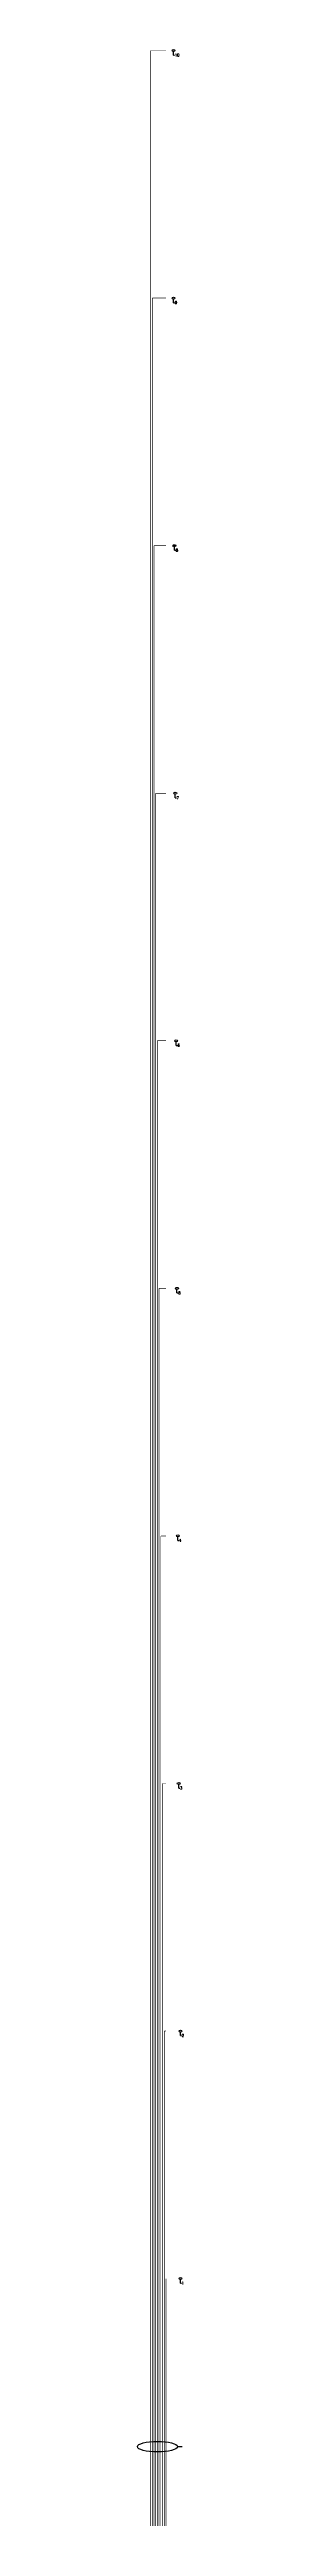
# Model space of a CAD drawing. Header units: inches. Extents: x -233 to 23, y -182 to 484.
# Drawn here: x -2.1 to 2.6, y -26.2 to 223.9 of the extents above; entities that cross this region are included whole.
import ezdxf

# ---------------------------------------------------------------- set-up
doc = ezdxf.new("R2010")
doc.units = ezdxf.units.IN
doc.header["$MEASUREMENT"] = 0
doc.linetypes.add('DASHED', pattern=[0.75, 0.5, -0.25])
doc.linetypes.add('HIDDEN', pattern=[0.375, 0.25, -0.125])
doc.layers.add('_WS_MSTP', color=160, linetype='HIDDEN')
doc.styles.add('WS8th', font='complex.shx', dxfattribs={"height": 0.1875})

msp = doc.modelspace()

# ---------------------------------------------------------------- linework, layer by layer
at = {"linetype": 'Continuous'}
msp.add_line((1.989, -18.18186), (2.46543, -18.18186), dxfattribs=at)
msp.add_ellipse((-0.04456, -18.18176), major_axis=(2.03356, -0.0001), ratio=0.260882139, dxfattribs=at)
at = {"layer": '_WS_MSTP', "color": 7, "linetype": 'Continuous'}
for p, q in [((1.59103, 223.32666), (1.59103, 223.69016)), ((1.59103, 223.32666), (1.70094, 223.32666)), ((1.59103, 198.32666), (1.59103, 198.69016)), ((1.59103, 198.32666), (1.70094, 198.32666)), ((1.67783, 173.32915), (1.67783, 173.69028)), ((1.67783, 173.32915), (1.78761, 173.32915)), ((1.76463, 148.32915), (1.76463, 148.69028)), ((1.76463, 148.32915), (1.87441, 148.32915)), ((1.85143, 123.32915), (1.85143, 123.69028)), ((1.85143, 123.32915), (1.96121, 123.32915)), ((1.93823, 98.32915), (1.93823, 98.69028)), ((1.93823, 98.32915), (2.04801, 98.32915)), ((2.02503, 73.32915), (2.02503, 73.69028)), ((2.02503, 73.32915), (2.13481, 73.32915)), ((2.11183, 48.32915), (2.11183, 48.69028)), ((2.11183, 48.32915), (2.22161, 48.32915)), ((2.28543, 23.32915), (2.28543, 23.69028)), ((2.28543, 23.32915), (2.39521, 23.32915)), ((2.28543, 23.32915), (2.39521, 23.32915)), ((2.28543, -1.67085), (2.28543, -1.30972)), ((2.28543, -1.67085), (2.39521, -1.67085))]:
    msp.add_line(p, q, dxfattribs=at)
at = {"layer": '_WS_MSTP', "color": 7, "linetype": 'DASHED', "const_width": 0.06}
for points in [[(-0.73896, 198.79006), (-0.73896, 223.79006)], [(-0.73896, 223.79006), (0.82344, 223.79006)], [(-0.73896, 173.79006), (-0.73896, 198.79006)], [(-0.56536, 173.79006), (-0.56536, 198.79006)], [(-0.56536, 198.79006), (0.82344, 198.79006)], [(-0.73896, 148.79006), (-0.73896, 173.79006)], [(-0.56536, 148.79006), (-0.56536, 173.79006)], [(-0.39176, 148.79006), (-0.39176, 173.79006)], [(-0.39176, 173.79006), (0.82344, 173.79006)], [(-0.73896, 123.79006), (-0.73896, 148.79006)], [(-0.56536, 123.79006), (-0.56536, 148.79006)], [(-0.39176, 123.79006), (-0.39176, 148.79006)], [(-0.21816, 123.79006), (-0.21816, 148.79006)], [(-0.21816, 148.79006), (0.82344, 148.79006)], [(-0.73896, 98.79006), (-0.73896, 123.79006)], [(-0.56536, 98.79006), (-0.56536, 123.79006)], [(-0.39176, 98.79006), (-0.39176, 123.79006)], [(-0.21816, 98.79006), (-0.21816, 123.79006)], [(-0.04456, 98.79006), (-0.04456, 123.79006)], [(-0.04456, 123.79006), (0.82344, 123.79006)], [(-0.73896, 73.79006), (-0.73896, 98.79006)], [(-0.56536, 73.79006), (-0.56536, 98.79006)], [(-0.39176, 73.79006), (-0.39176, 98.79006)], [(-0.21816, 73.79006), (-0.21816, 98.79006)], [(-0.04456, 73.79006), (-0.04456, 98.79006)], [(0.12904, 73.79006), (0.12904, 98.79006)], [(0.12904, 98.79006), (0.82344, 98.79006)], [(-0.73896, 48.79006), (-0.73896, 73.79006)], [(-0.56536, 48.79006), (-0.56536, 73.79006)], [(-0.39176, 48.79006), (-0.39176, 73.79006)], [(-0.21816, 48.79006), (-0.21816, 73.79006)], [(-0.04456, 48.79006), (-0.04456, 73.79006)], [(0.12904, 48.79006), (0.12904, 73.79006)], [(0.30264, 48.79006), (0.30264, 73.79006)], [(0.30264, 73.79006), (0.82344, 73.79006)], [(-0.73896, 23.79006), (-0.73896, 48.79006)], [(-0.56536, 23.79006), (-0.56536, 48.79006)], [(-0.39176, 23.79006), (-0.39176, 48.79006)], [(-0.21816, 23.79006), (-0.21816, 48.79006)], [(-0.04456, 23.79006), (-0.04456, 48.79006)], [(0.12904, 23.79006), (0.12904, 48.79006)], [(0.30264, 23.79006), (0.30264, 48.79006)], [(0.47624, 23.79006), (0.47624, 48.79006)], [(0.47624, 48.79006), (0.82344, 48.79006)], [(-0.73896, -1.20994), (-0.73896, 23.79006)], [(-0.56536, -1.20994), (-0.56536, 23.79006)], [(-0.39176, -1.20994), (-0.39176, 23.79006)], [(-0.21816, -1.20994), (-0.21816, 23.79006)], [(-0.04456, -1.20994), (-0.04456, 23.79006)], [(0.12904, -1.20994), (0.12904, 23.79006)], [(0.30264, -1.20994), (0.30264, 23.79006)], [(0.47624, -1.20994), (0.47624, 23.79006)], [(0.64984, -1.20994), (0.64984, 23.79006)], [(0.64984, 23.79006), (0.82344, 23.79006)], [(-0.73896, -26.20994), (-0.73896, -1.20994)], [(-0.56536, -26.20994), (-0.56536, -1.20994)], [(-0.39176, -26.20994), (-0.39176, -1.20994)], [(-0.21816, -26.20994), (-0.21816, -1.20994)], [(-0.04456, -26.20994), (-0.04456, -1.20994)], [(0.12904, -26.20994), (0.12904, -1.20994)], [(0.30264, -26.20994), (0.30264, -1.20994)], [(0.47624, -26.20994), (0.47624, -1.20994)], [(0.64984, -26.20994), (0.64984, -1.20994)], [(0.82344, -26.20994), (0.82344, -1.20994)]]:
    msp.add_lwpolyline(points, dxfattribs=at)
at = {"layer": '_WS_MSTP', "color": 7, "linetype": 'Continuous'}
for centre, major_axis in [((1.59269, 223.79006), (0.15147, 0)), ((1.59269, 198.79006), (0.15147, 0)), ((1.67949, 173.79006), (0.15129, 0)), ((1.76629, 148.79006), (0.15129, 0)), ((1.85309, 123.79006), (0.15129, 0)), ((1.93989, 98.79006), (0.15129, 0)), ((2.02669, 73.79006), (0.15129, 0)), ((2.11349, 48.79006), (0.15129, 0)), ((2.28709, 23.79006), (0.15129, 0)), ((2.28709, -1.20994), (0.15129, 0))]:
    msp.add_ellipse(centre, major_axis=major_axis, ratio=0.659604563, dxfattribs=at)

# ---------------------------------------------------------------- texts
at = {"layer": '_WS_MSTP', "color": 7, "linetype": 'Continuous', "attachment_point": 1, "style": 'WS8th'}
for s, insert, char_height in [('10', (1.72362, 223.47214), 0.270992), ('9', (1.72362, 198.47214), 0.27099), ('8', (1.81027, 173.47445), 0.27067), ('7', (1.89707, 148.47445), 0.27067), ('6', (1.98387, 123.47445), 0.27067), ('5', (2.07067, 98.47445), 0.27067), ('4', (2.15747, 73.47445), 0.27067), ('3', (2.24427, 48.47445), 0.27067), ('2', (2.41787, 23.47445), 0.27067), ('1', (2.41787, -1.52555), 0.27067)]:
    msp.add_mtext_dynamic_manual_height_columns(s, width=100.2027733, gutter_width=0.9375, heights=[0], dxfattribs=dict(at, insert=insert, char_height=char_height))

doc.saveas('drawing.dxf')
